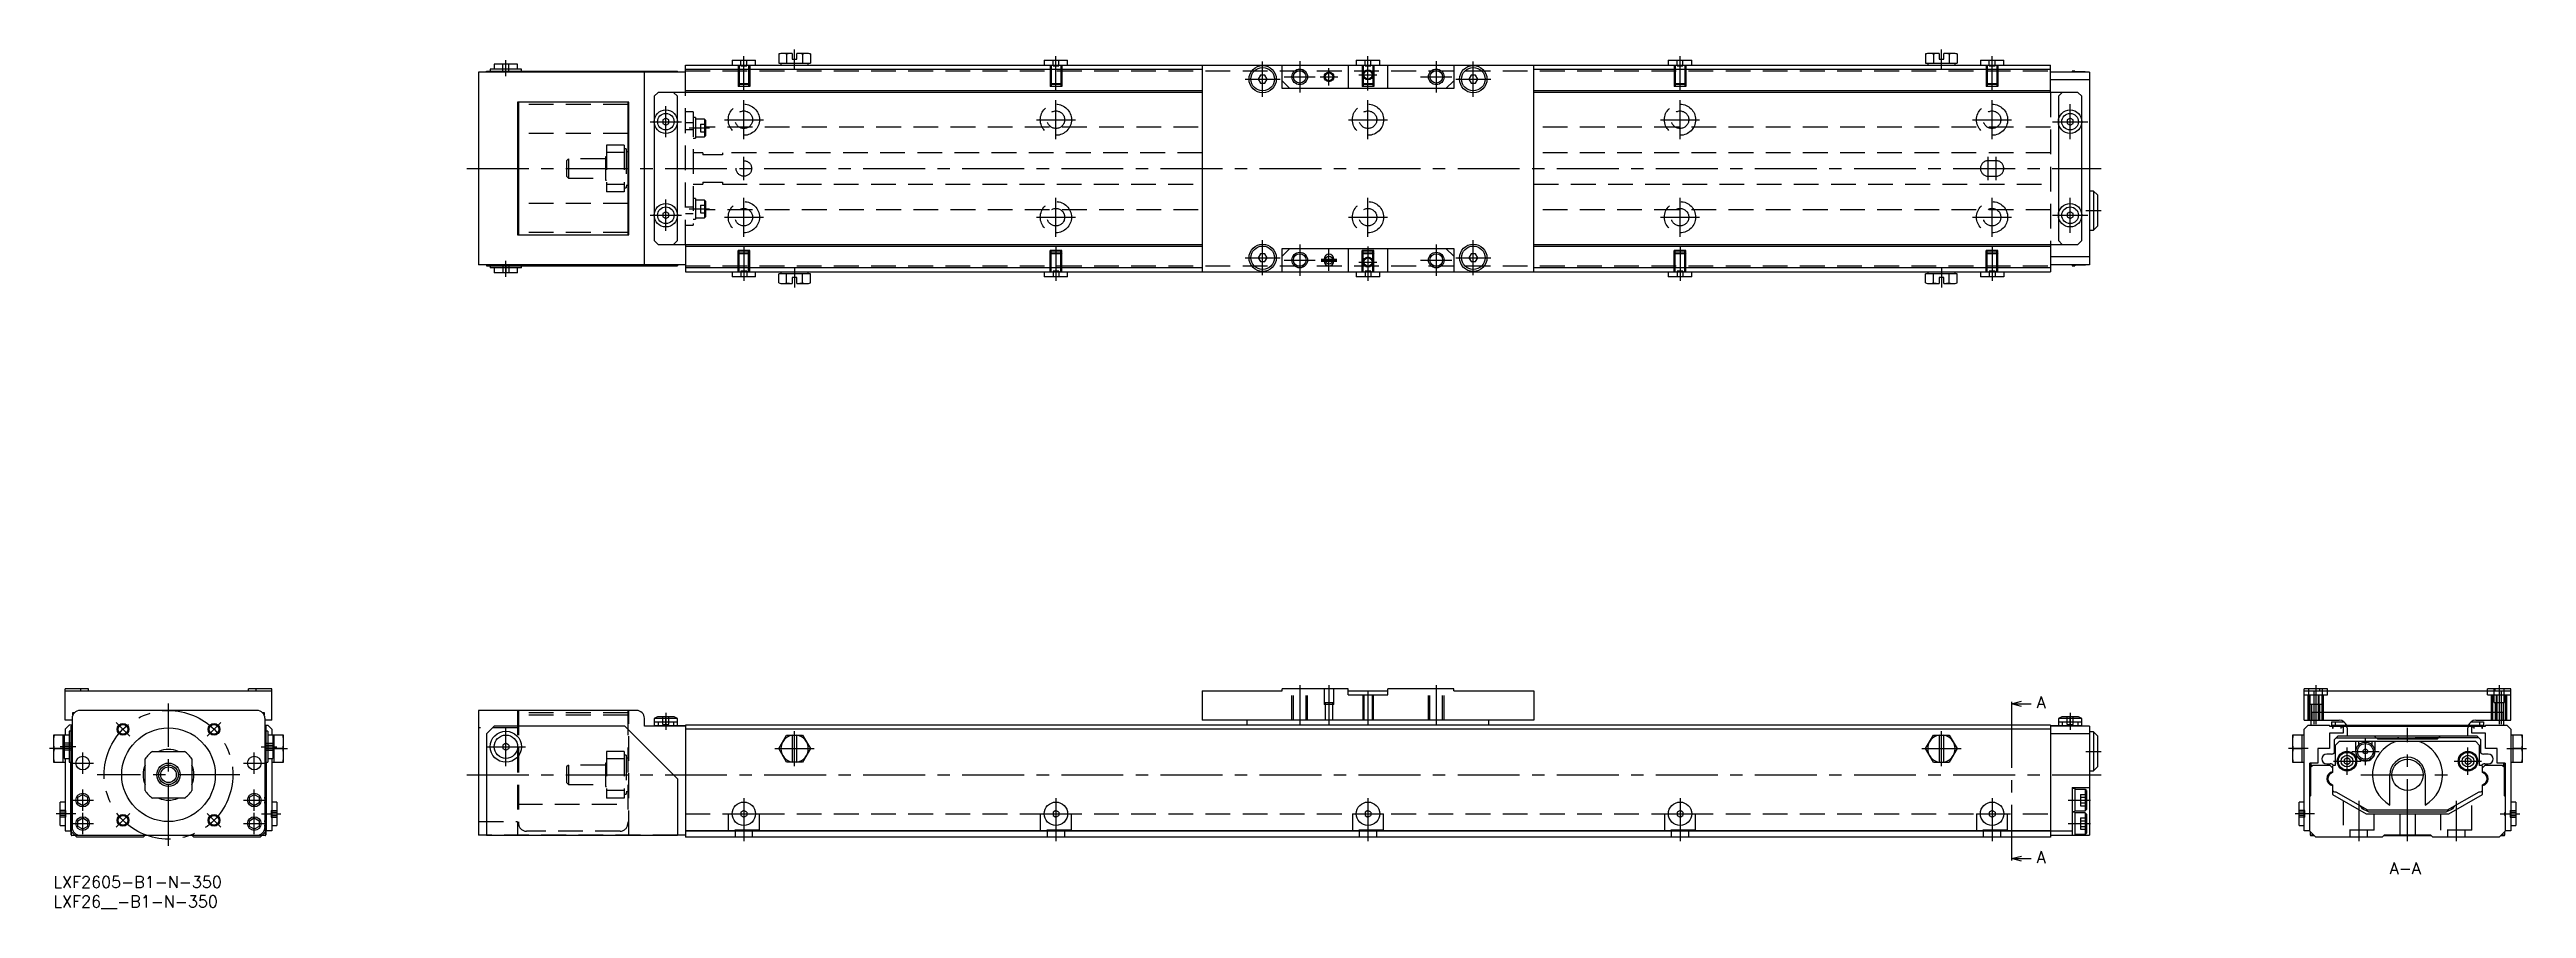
# Model space of a CAD drawing. Extents: x -1 to 634, y -8 to 212.
import ezdxf

# ---------------------------------------------------------------- set-up
doc = ezdxf.new("R2010")
doc.units = 0
doc.header["$LTSCALE"] = 0.5
doc.linetypes.add('CENTER', pattern=[50.8, 31.75, -6.35, 6.35, -6.35])
doc.linetypes.add('DASHED', pattern=[19.05, 12.7, -6.35])
for name, color, linetype in [('MSM_CENTER', 1, 'CENTER'), ('MSM_CONTINUOUS', 7, 'CONTINUOUS'), ('MSM_DASHED', 4, 'DASHED'), ('MSM_NARROW', 5, 'CONTINUOUS'), ('MSM_PART_NUMBER', 7, 'CONTINUOUS')]:
    doc.layers.add(name, color=color, linetype=linetype)
doc.styles.get("Standard").update_dxf_attribs({"font": 'txt.shx', "height": 1, "bigfont": 'bigfont.shx'})

msp = doc.modelspace()

# ---------------------------------------------------------------- texts
at = {"layer": 'MSM_PART_NUMBER'}
for s, p in [('A', (508.41, 43.07)), ('A', (508.41, 3.37)), ('A-A', (598.94, 0.52))]:
    msp.add_text(s, height=3, dxfattribs=at).set_placement(p)

# ---------------------------------------------------------------- blocks, each defined once
blk = doc.blocks.new('*U116')
at = {"layer": 'MSM_PART_NUMBER'}
blk.add_text('LXF2605-B1-N-350', height=3, dxfattribs=at).set_placement((0, -3))
blk = doc.blocks.new('*U117')
at = {"layer": 'MSM_PART_NUMBER'}
blk.add_text('LXF26__-B1-N-350', height=3, dxfattribs=at).set_placement((0, -8))

# ---------------------------------------------------------------- linework, layer by layer
at = {"layer": 'MSM_CENTER'}
for p, q in [((177, 201.49), (177, 210.29)), ((190, 206.97), (190, 211.99)), ((257, 201.49), (257, 210.29)), ((337, 201.49), (337, 210.29)), ((417, 201.49), (417, 210.29)), ((483.99, 206.97), (483.99, 211.99)), ((496.99, 201.49), (496.99, 210.29)), ((116, 205.19), (116, 209.24)), ((305.5, 204.39), (314.5, 204.39)), ((310, 199.89), (310, 208.89)), ((315.5, 204.99), (323.5, 204.99)), ((319.5, 208.99), (319.5, 200.99)), ((324.75, 204.99), (329.25, 204.99)), ((327, 202.74), (327, 207.24)), ((334.69, 205.49), (339.29, 205.49)), ((350.5, 204.99), (358.5, 204.99)), ((354.5, 208.99), (354.5, 200.99)), ((359.5, 204.39), (368.5, 204.39)), ((364, 199.89), (364, 208.89)), ((157, 189.49), (157, 197.49)), ((177, 188.99), (177, 198.99)), ((257, 188.99), (257, 198.99)), ((337, 188.99), (337, 198.99)), ((417, 188.99), (417, 198.99)), ((496.99, 188.99), (496.99, 198.99)), ((517, 188.99), (517, 197.99)), ((153, 193.49), (160.99, 193.49)), ((163, 191.89), (168.19, 191.89)), ((172, 193.99), (182, 193.99)), ((252, 193.99), (262, 193.99)), ((332, 193.99), (342, 193.99)), ((412, 193.99), (422, 193.99)), ((492, 193.99), (502, 193.99)), ((512.5, 193.49), (521.5, 193.49)), ((177, 178.49), (177, 184.49)), ((496, 178.49), (496, 184.49)), ((498, 178.49), (498, 184.49)), ((106, 181.49), (525, 181.49)), ((157, 165.49), (157, 173.49)), ((177, 163.99), (177, 173.99)), ((257, 163.99), (257, 173.99)), ((337, 163.99), (337, 173.99)), ((417, 163.99), (417, 173.99)), ((496.99, 163.99), (496.99, 173.99)), ((517, 164.99), (517, 173.99)), ((153, 169.49), (160.99, 169.49)), ((163, 171.1), (168.19, 171.1)), ((172, 168.99), (182, 168.99)), ((252, 168.99), (262, 168.99)), ((332, 168.99), (342, 168.99)), ((412, 168.99), (422, 168.99)), ((492, 168.99), (502, 168.99)), ((512.5, 169.49), (521.5, 169.49)), ((521, 170.69), (525, 170.69)), ((177, 161.49), (177, 152.69)), ((257, 161.49), (257, 152.69)), ((310, 154.09), (310, 163.09)), ((319.5, 161.99), (319.5, 153.99)), ((327, 155.24), (327, 160.74)), ((337, 161.49), (337, 152.69)), ((354.5, 161.99), (354.5, 153.99)), ((364, 154.09), (364, 163.09)), ((417, 161.49), (417, 152.69)), ((496.99, 161.49), (496.99, 152.69)), ((116, 153.74), (116, 157.79)), ((190, 155.99), (190, 150.99)), ((305.5, 158.59), (314.5, 158.59)), ((315.5, 157.99), (323.5, 157.99)), ((325, 158.24), (329, 158.24)), ((325, 157.99), (329, 157.99)), ((325, 157.74), (329, 157.74)), ((334.69, 157.49), (339.29, 157.49)), ((350.5, 157.99), (358.5, 157.99)), ((359.5, 158.59), (368.5, 158.59)), ((483.99, 155.99), (483.99, 150.99)), ((319.5, 49), (319.5, 39)), ((327, 49), (327, 39)), ((337, 47.5), (337, 39)), ((354.5, 49), (354.5, 39)), ((579.49, 47.5), (579.49, 39)), ((579.99, 49), (579.99, 39)), ((626.99, 49), (626.99, 39)), ((627.49, 47.5), (627.49, 39)), ((16.06, 39.44), (19.6, 35.9)), ((29.5, 7.75), (29.5, 44.25)), ((42.94, 39.44), (39.4, 35.9)), ((116, 28.2), (116, 38.2)), ((157, 41.9), (157, 37.5)), ((502, 43.7), (502, 5)), ((517, 41.9), (517, 37.5)), ((4, 32.7), (-1, 32.7)), ((5.75, 33.2), (1.75, 33.2)), ((7.5, 26.25), (7.5, 31.75)), ((51.5, 26.25), (51.5, 31.75)), ((53.25, 33.2), (57.25, 33.2)), ((55, 32.7), (60, 32.7)), ((111, 33.2), (121, 33.2)), ((184.95, 32.7), (195.04, 32.7)), ((190, 28.2), (190, 37.2)), ((478.95, 32.7), (489.04, 32.7)), ((483.99, 28.2), (483.99, 37.2)), ((521, 32), (525, 32)), ((577.99, 32.7), (572.99, 32.7)), ((587.99, 26), (587.99, 33)), ((589.19, 32), (596.19, 32)), ((592.69, 28.5), (592.69, 35.5)), ((603.49, 9), (603.49, 38)), ((618.99, 26), (618.99, 33)), ((628.99, 32.7), (633.99, 32.7)), ((4.75, 29), (10.25, 29)), ((47.75, 26), (11.25, 26)), ((48.75, 29), (54.25, 29)), ((106, 26), (525, 26)), ((584.49, 29.5), (591.49, 29.5)), ((591.49, 26), (615.49, 26)), ((615.49, 29.5), (622.49, 29.5)), ((4.75, 19.5), (10.25, 19.5)), ((7.5, 16.75), (7.5, 22.25)), ((48.75, 19.5), (54.25, 19.5)), ((51.5, 16.75), (51.5, 22.25)), ((177, 20), (177, 9)), ((257, 20), (257, 9)), ((337, 20), (337, 9)), ((417, 20), (417, 9)), ((496.99, 20), (496.99, 9)), ((516.5, 19.5), (522.2, 19.5)), ((590.99, 19.29), (590.99, 9)), ((615.99, 19.29), (615.99, 9)), ((5.7, 16), (0.7, 16)), ((4.75, 13.5), (10.25, 13.5)), ((7.5, 10.75), (7.5, 16.25)), ((16.06, 12.56), (19.6, 16.1)), ((39.4, 16.1), (42.94, 12.56)), ((48.75, 13.5), (54.25, 13.5)), ((51.5, 10.75), (51.5, 16.25)), ((53.3, 16), (58.3, 16)), ((173, 16), (181, 16)), ((253, 16), (261, 16)), ((333, 16), (341, 16)), ((413, 16), (421, 16)), ((492.99, 16), (500.99, 16)), ((516.5, 13.5), (522.2, 13.5)), ((579.69, 16), (574.69, 16)), ((627.29, 16), (632.29, 16))]:
    msp.add_line(p, q, dxfattribs=at)
msp.add_circle((29.5, 26), 16.5, dxfattribs=at)
at = {"layer": 'MSM_CONTINUOUS'}
for p, q in [((186.5, 210.99), (185.95, 210.85)), ((185.95, 210.85), (185.95, 208.49)), ((189.4, 210.99), (186.5, 210.99)), ((187.97, 210.85), (187.97, 208.49)), ((189.4, 210.99), (189.4, 209.49)), ((193.5, 210.99), (190.6, 210.99)), ((190.6, 209.49), (190.6, 210.99)), ((192.02, 210.85), (192.02, 208.49)), ((194.04, 210.85), (193.5, 210.99)), ((194.04, 210.85), (194.04, 208.49)), ((480.49, 210.99), (479.95, 210.85)), ((479.95, 210.85), (479.95, 208.49)), ((483.39, 210.99), (480.49, 210.99)), ((481.97, 210.85), (481.97, 208.49)), ((483.39, 210.99), (483.39, 209.49)), ((487.5, 210.99), (484.6, 210.99)), ((484.6, 209.49), (484.6, 210.99)), ((486.02, 210.85), (486.02, 208.49)), ((488.04, 210.85), (487.5, 210.99)), ((488.04, 210.85), (488.04, 208.49)), ((162, 206.19), (109, 206.19)), ((109, 206.19), (109, 156.79)), ((111, 206.44), (160, 206.44)), ((111, 206.19), (111, 206.44)), ((111, 206.34), (160, 206.34)), ((120, 206.94), (112, 206.94)), ((112, 206.94), (112, 206.44)), ((119, 208.24), (113, 208.24)), ((113, 208.24), (113, 206.94)), ((113, 206.34), (113, 206.44)), ((114.5, 206.34), (114.5, 206.19)), ((117.5, 206.19), (117.5, 206.34)), ((119, 206.94), (119, 208.24)), ((120, 206.44), (120, 206.94)), ((146.5, 206.34), (146.5, 206.44)), ((148.6, 206.24), (148.56, 206.19)), ((148.6, 206.24), (148.6, 206.19)), ((151.29, 206.24), (148.6, 206.24)), ((151.29, 206.29), (151.29, 206.19)), ((152, 206.29), (151.29, 206.29)), ((151.5, 156.79), (151.5, 206.19)), ((152, 206.29), (152, 206.19)), ((160, 206.19), (160, 206.44)), ((162, 200.99), (162, 207.99)), ((162, 207.99), (512, 207.99)), ((162, 206.99), (294.5, 206.99)), ((174, 209.29), (180, 209.29)), ((174, 209.29), (174, 207.99)), ((180, 207.99), (180, 209.29)), ((185.95, 208.49), (194.04, 208.49)), ((186.5, 208.49), (186.5, 207.99)), ((189.4, 209.49), (190.6, 209.49)), ((193.5, 207.99), (193.5, 208.49)), ((254, 209.29), (260, 209.29)), ((254, 209.29), (254, 207.99)), ((260, 207.99), (260, 209.29)), ((294.5, 207.99), (294.5, 154.99)), ((309.42, 205.39), (308.84, 204.39)), ((308.84, 204.39), (309.42, 203.39)), ((310.57, 205.39), (309.42, 205.39)), ((309.42, 203.39), (310.57, 203.39)), ((311.15, 204.39), (310.57, 205.39)), ((310.57, 203.39), (311.15, 204.39)), ((315, 201.99), (315, 207.99)), ((317, 201.99), (315, 203.99)), ((331.9, 207.99), (331.9, 201.99)), ((334, 209.29), (340, 209.29)), ((334, 209.29), (334, 207.99)), ((340, 207.99), (340, 209.29)), ((342.1, 201.99), (342.1, 207.99)), ((359, 203.99), (357, 201.99)), ((359, 207.99), (359, 201.99)), ((363.42, 205.39), (362.84, 204.39)), ((362.84, 204.39), (363.42, 203.39)), ((364.57, 205.39), (363.42, 205.39)), ((363.42, 203.39), (364.57, 203.39)), ((365.15, 204.39), (364.57, 205.39)), ((364.57, 203.39), (365.15, 204.39)), ((379.5, 154.99), (379.5, 207.99)), ((379.5, 206.99), (512, 206.99)), ((413.99, 209.29), (420, 209.29)), ((413.99, 209.29), (413.99, 207.99)), ((420, 207.99), (420, 209.29)), ((479.95, 208.49), (488.04, 208.49)), ((480.49, 208.49), (480.49, 207.99)), ((483.39, 209.49), (484.6, 209.49)), ((487.5, 207.99), (487.5, 208.49)), ((494, 209.29), (500, 209.29)), ((494, 209.29), (494, 207.99)), ((500, 207.99), (500, 209.29)), ((512, 200.99), (512, 207.99)), ((521.99, 206.19), (512, 206.19)), ((521.99, 204.19), (512, 204.19)), ((518.2, 206.44), (517.49, 206.44)), ((517.49, 206.44), (517.49, 206.19)), ((518.2, 206.44), (518.2, 206.19)), ((520.89, 206.24), (518.2, 206.24)), ((520.94, 206.19), (520.89, 206.24)), ((520.89, 206.24), (520.89, 206.19)), ((521.99, 206.19), (521.99, 156.79)), ((119, 198.49), (119, 164.49)), ((147.5, 198.49), (119, 198.49)), ((119, 197.89), (119.25, 197.89)), ((119.25, 198.49), (119.25, 164.49)), ((147.25, 198.49), (147.25, 164.49)), ((147.25, 197.89), (147.5, 197.89)), ((147.5, 164.49), (147.5, 198.49)), ((155, 200.99), (154, 199.99)), ((154, 199.99), (154, 162.99)), ((294.5, 200.99), (155, 200.99)), ((160, 199.99), (159, 200.99)), ((160, 162.99), (160, 199.99)), ((162, 201.49), (294.5, 201.49)), ((359, 201.99), (315, 201.99)), ((379.5, 201.49), (512, 201.49)), ((519, 200.99), (379.5, 200.99)), ((515, 200.99), (513.99, 199.99)), ((513.99, 199.99), (513.99, 162.99)), ((520, 199.99), (519, 200.99)), ((520, 162.99), (520, 199.99)), ((119.25, 194.48), (119, 194.48)), ((147.5, 194.48), (147.25, 194.48)), ((157, 194.36), (156.25, 193.93)), ((156.25, 193.93), (156.25, 193.06)), ((156.25, 193.06), (157, 192.63)), ((157.75, 193.93), (157, 194.36)), ((157, 192.63), (157.75, 193.06)), ((157.75, 193.06), (157.75, 193.93)), ((517, 194.36), (516.24, 193.93)), ((516.24, 193.93), (516.24, 193.06)), ((516.24, 193.06), (517, 192.63)), ((517.75, 193.93), (517, 194.36)), ((517, 192.63), (517.75, 193.06)), ((517.75, 193.06), (517.75, 193.93)), ((119.25, 190.49), (119, 190.49)), ((147.5, 190.49), (147.25, 190.49)), ((147.5, 185.74), (147.25, 185.74)), ((119.25, 172.49), (119, 172.49)), ((147.25, 177.24), (147.5, 177.24)), ((147.5, 172.49), (147.25, 172.49)), ((523, 175.69), (521.99, 175.69)), ((524, 174.69), (523, 175.69)), ((523, 175.69), (523, 165.69)), ((524, 174.69), (524, 166.69)), ((119.25, 168.5), (119, 168.5)), ((147.5, 168.5), (147.25, 168.5)), ((157, 170.36), (156.25, 169.93)), ((156.25, 169.93), (156.25, 169.06)), ((156.25, 169.06), (157, 168.63)), ((157.75, 169.93), (157, 170.36)), ((157, 168.63), (157.75, 169.06)), ((157.75, 169.06), (157.75, 169.93)), ((517, 170.36), (516.24, 169.93)), ((516.24, 169.93), (516.24, 169.06)), ((516.24, 169.06), (517, 168.63)), ((517.75, 169.93), (517, 170.36)), ((517, 168.63), (517.75, 169.06)), ((517.75, 169.06), (517.75, 169.93)), ((521.99, 165.69), (523, 165.69)), ((523, 165.69), (524, 166.69)), ((119, 165.09), (119.25, 165.09)), ((119, 164.49), (147.5, 164.49)), ((147.25, 165.09), (147.5, 165.09)), ((154, 162.99), (155, 161.99)), ((155, 161.99), (294.5, 161.99)), ((159, 161.99), (160, 162.99)), ((162, 161.99), (162, 154.99)), ((294.5, 161.5), (162, 161.5)), ((309.42, 159.59), (308.84, 158.59)), ((310.57, 159.59), (309.42, 159.59)), ((311.15, 158.59), (310.57, 159.59)), ((315, 154.99), (315, 160.99)), ((315, 160.99), (359, 160.99)), ((315, 158.99), (317, 160.99)), ((331.9, 160.99), (331.9, 154.99)), ((342.1, 154.99), (342.1, 160.99)), ((357, 160.99), (359, 158.99)), ((359, 160.99), (359, 154.99)), ((363.42, 159.59), (362.84, 158.59)), ((364.57, 159.59), (363.42, 159.59)), ((365.15, 158.59), (364.57, 159.59)), ((379.5, 161.99), (519, 161.99)), ((512, 161.5), (379.5, 161.5)), ((512, 161.99), (512, 154.99)), ((521.99, 158.79), (512, 158.79)), ((513.99, 162.99), (515, 161.99)), ((519, 161.99), (520, 162.99)), ((162, 156.79), (109, 156.79)), ((111, 156.79), (111, 156.54)), ((111, 156.64), (160, 156.64)), ((111, 156.54), (160, 156.54)), ((112, 156.54), (112, 156.04)), ((120, 156.04), (112, 156.04)), ((113, 156.64), (113, 156.54)), ((113, 156.04), (113, 154.74)), ((119, 154.74), (113, 154.74)), ((114.5, 156.79), (114.5, 156.64)), ((117.5, 156.64), (117.5, 156.79)), ((119, 154.74), (119, 156.04)), ((120, 156.04), (120, 156.54)), ((146.5, 156.64), (146.5, 156.54)), ((148.56, 156.79), (148.6, 156.74)), ((148.6, 156.79), (148.6, 156.74)), ((148.6, 156.74), (151.29, 156.74)), ((151.29, 156.79), (151.29, 156.69)), ((151.29, 156.69), (152, 156.69)), ((152, 156.79), (152, 156.69)), ((160, 156.79), (160, 156.54)), ((294.5, 155.99), (162, 155.99)), ((162, 154.99), (512, 154.99)), ((174, 154.99), (174, 153.69)), ((180, 153.69), (174, 153.69)), ((180, 153.69), (180, 154.99)), ((185.95, 152.14), (185.95, 154.49)), ((194.04, 154.49), (185.95, 154.49)), ((186.5, 154.99), (186.5, 154.49)), ((187.97, 152.14), (187.97, 154.49)), ((190.6, 153.49), (189.4, 153.49)), ((189.4, 153.49), (189.4, 151.99)), ((190.6, 151.99), (190.6, 153.49)), ((192.02, 152.14), (192.02, 154.49)), ((193.5, 154.49), (193.5, 154.99)), ((194.04, 152.14), (194.04, 154.49)), ((254, 154.99), (254, 153.69)), ((260, 153.69), (254, 153.69)), ((260, 153.69), (260, 154.99)), ((308.84, 158.59), (309.42, 157.59)), ((309.42, 157.59), (310.57, 157.59)), ((310.57, 157.59), (311.15, 158.59)), ((325.75, 158.24), (325.75, 157.74)), ((328.25, 157.74), (328.25, 158.24)), ((334, 154.99), (334, 153.69)), ((340, 153.69), (334, 153.69)), ((340, 153.69), (340, 154.99)), ((362.84, 158.59), (363.42, 157.59)), ((363.42, 157.59), (364.57, 157.59)), ((364.57, 157.59), (365.15, 158.59)), ((512, 155.99), (379.5, 155.99)), ((413.99, 154.99), (413.99, 153.69)), ((420, 153.69), (413.99, 153.69)), ((420, 153.69), (420, 154.99)), ((479.95, 152.14), (479.95, 154.49)), ((488.04, 154.49), (479.95, 154.49)), ((480.49, 154.99), (480.49, 154.49)), ((481.97, 152.14), (481.97, 154.49)), ((484.6, 153.49), (483.39, 153.49)), ((483.39, 153.49), (483.39, 151.99)), ((484.6, 151.99), (484.6, 153.49)), ((486.02, 152.14), (486.02, 154.49)), ((487.5, 154.49), (487.5, 154.99)), ((488.04, 152.14), (488.04, 154.49)), ((494, 154.99), (494, 153.69)), ((500, 153.69), (494, 153.69)), ((500, 154.99), (500, 153.69)), ((521.99, 156.79), (512, 156.79)), ((517.49, 156.79), (517.49, 156.54)), ((517.49, 156.54), (518.2, 156.54)), ((518.2, 156.79), (518.2, 156.54)), ((518.2, 156.74), (520.89, 156.74)), ((520.89, 156.79), (520.89, 156.74)), ((520.89, 156.74), (520.94, 156.79)), ((185.95, 152.14), (186.5, 151.99)), ((186.5, 151.99), (189.4, 151.99)), ((190.6, 151.99), (193.5, 151.99)), ((193.5, 151.99), (194.04, 152.14)), ((479.95, 152.14), (480.49, 151.99)), ((480.49, 151.99), (483.39, 151.99)), ((484.6, 151.99), (487.5, 151.99)), ((487.5, 151.99), (488.04, 152.14)), ((9, 48), (3, 48)), ((3, 40), (3, 48)), ((3, 47.5), (56, 47.5)), ((7, 47.5), (7, 48)), ((9, 47.5), (9, 48)), ((56, 48), (50, 48)), ((50, 47.5), (50, 48)), ((52, 47.5), (52, 48)), ((56, 40), (56, 48)), ((294.5, 47.5), (315, 47.5)), ((294.5, 47.5), (294.5, 40)), ((331.9, 48), (315, 48)), ((315, 47.5), (315, 48)), ((331.9, 46.5), (331.9, 48)), ((331.9, 47.5), (342.1, 47.5)), ((331.9, 46.5), (342.1, 46.5)), ((359, 48), (342.1, 48)), ((342.1, 46.5), (342.1, 48)), ((359, 47.5), (359, 48)), ((359, 47.5), (379.5, 47.5)), ((379.5, 47.5), (379.5, 40)), ((502, 44.2), (504.5, 44.87)), ((502, 44.7), (502, 43.7)), ((582.99, 48), (576.99, 48)), ((576.99, 40), (576.99, 48)), ((576.99, 47.5), (629.99, 47.5)), ((580.99, 47.5), (580.99, 48)), ((582.99, 47.5), (582.99, 48)), ((629.99, 48), (623.99, 48)), ((623.99, 47.5), (623.99, 48)), ((625.99, 47.5), (625.99, 48)), ((629.99, 40), (629.99, 48)), ((4.8, 40), (3, 40)), ((4, 38.7), (3, 37.7)), ((4.8, 38.7), (4, 38.7)), ((4.65, 38.5), (4.55, 38.5)), ((4.55, 10.6), (4.55, 38.5)), ((4.65, 10.6), (4.65, 38.5)), ((4.8, 40.5), (4.8, 12.5)), ((5, 41.37), (5, 42)), ((5, 42), (5.48, 42)), ((52.2, 42.5), (6.8, 42.5)), ((53.52, 42), (54, 42)), ((54, 42), (54, 41.37)), ((54.2, 40.5), (54.2, 12.5)), ((56, 40), (54.2, 40)), ((54.2, 38.7), (55, 38.7)), ((54.35, 38.5), (54.45, 38.5)), ((54.35, 10.6), (54.35, 38.5)), ((54.45, 38.5), (54.45, 10.6)), ((55, 38.7), (56, 37.7)), ((149.5, 42.5), (109, 42.5)), ((109, 42.5), (109, 10.5)), ((111, 36.5), (113, 38.5)), ((146.5, 38.5), (113, 38.5)), ((146.5, 38.5), (160, 25)), ((151.5, 38.5), (151.5, 40.5)), ((162, 38.5), (151.5, 38.5)), ((154.86, 40.9), (154, 40.4)), ((154, 40.4), (154, 38.65)), ((159.99, 40.4), (154, 40.4)), ((154, 39.6), (160, 39.6)), ((154, 38.65), (154.04, 38.65)), ((154, 38.6), (162, 38.6)), ((154, 38.6), (154, 38.5)), ((154.04, 38.65), (154.04, 38.6)), ((159.13, 40.9), (154.86, 40.9)), ((154.94, 38.6), (154.94, 38.65)), ((154.94, 38.65), (159.04, 38.65)), ((155, 39.6), (155, 38.65)), ((156, 38.6), (156, 38.5)), ((159, 39.6), (159, 38.65)), ((159.04, 38.65), (159.04, 38.6)), ((159.99, 40.4), (159.13, 40.9)), ((160, 38.6), (159.99, 40.4)), ((512, 38.7), (162, 38.7)), ((162, 38.7), (162, 10)), ((379.5, 40), (294.5, 40)), ((306, 38.7), (306, 40)), ((368, 38.7), (368, 40)), ((504.5, 43.53), (502, 44.2)), ((502, 44.2), (507, 44.2)), ((512, 38.7), (512, 10)), ((512, 38.6), (520, 38.6)), ((521.99, 38.5), (512, 38.5)), ((514, 40.4), (513.99, 38.6)), ((513.99, 39.6), (520, 39.6)), ((514.86, 40.9), (514, 40.4)), ((519.99, 40.4), (514, 40.4)), ((519.13, 40.9), (514.86, 40.9)), ((515, 39.6), (515, 38.6)), ((517.99, 38.6), (517.99, 38.5)), ((519, 39.6), (519, 38.6)), ((519.99, 40.4), (519.13, 40.9)), ((520, 38.5), (519.99, 40.4)), ((521.99, 38.5), (521.99, 10.5)), ((576.99, 40), (585.99, 40)), ((576.99, 37.7), (577.99, 38.7)), ((577.99, 38.7), (583.5, 38.7)), ((578.79, 38.7), (578.79, 40)), ((578.99, 42), (578.99, 40)), ((627.99, 42), (578.99, 42)), ((583.5, 38.7), (583.5, 38.5)), ((583.5, 38.5), (623.49, 38.5)), ((583.99, 39.6), (583.99, 38.5)), ((583.99, 39.6), (587.19, 39.6)), ((622.99, 38.6), (583.99, 38.6)), ((584.29, 38.5), (584.29, 37.95)), ((584.4, 37.95), (584.4, 38.45)), ((584.4, 38.45), (586.39, 38.45)), ((584.99, 39.6), (584.99, 38.6)), ((586.39, 38.45), (586.39, 37.95)), ((586.5, 38.3), (587, 38.3)), ((586.5, 37.95), (586.5, 38.3)), ((587, 38.3), (587, 36.7)), ((619.79, 39.6), (622.99, 39.6)), ((619.99, 38.3), (620.49, 38.3)), ((619.99, 36.7), (619.99, 38.3)), ((620.49, 38.3), (620.49, 37.95)), ((620.58, 37.95), (620.58, 38.45)), ((620.58, 38.45), (622.58, 38.45)), ((620.99, 40), (629.99, 40)), ((621.99, 39.6), (621.99, 38.6)), ((622.58, 38.45), (622.58, 37.95)), ((622.68, 37.95), (622.68, 38.5)), ((622.99, 39.6), (622.99, 38.5)), ((623.49, 38.5), (623.49, 38.7)), ((623.49, 38.7), (628.99, 38.7)), ((627.99, 40), (627.99, 42)), ((628.19, 38.7), (628.19, 40)), ((628.99, 38.7), (629.99, 37.7)), ((0, 36.15), (0.01, 36.2)), ((0, 36.15), (0, 29.25)), ((4.05, 36.2), (0.01, 36.2)), ((0.15, 32.7), (2.5, 32.7)), ((2.5, 29.2), (2.5, 36.2)), ((2.75, 36.2), (2.75, 30.2)), ((3, 37.7), (3, 36.2)), ((4.05, 37.2), (4.05, 29.2)), ((4.55, 37.2), (4.05, 37.2)), ((4.65, 36.5), (4.55, 36.5)), ((4.8, 34.7), (4.65, 34.7)), ((25.43, 32), (33.57, 32)), ((54.35, 34.7), (54.2, 34.7)), ((54.35, 36.5), (54.45, 36.5)), ((54.95, 37.2), (54.45, 37.2)), ((54.95, 37.2), (54.95, 29.2)), ((58.99, 36.2), (54.95, 36.2)), ((56, 37.7), (56, 36.2)), ((56.25, 36.2), (56.25, 30.2)), ((56.5, 36.2), (56.5, 29.2)), ((58.85, 32.7), (56.5, 32.7)), ((58.99, 36.2), (59, 36.15)), ((59, 29.25), (59, 36.15)), ((111, 36.5), (111, 10.4)), ((116, 34.07), (115.25, 33.63)), ((115.25, 33.63), (115.25, 32.77)), ((115.25, 32.77), (116, 32.33)), ((116.75, 33.63), (116, 34.07)), ((116, 32.33), (116.75, 32.77)), ((116.75, 33.63), (116.75, 32.77)), ((512, 37.7), (162, 37.7)), ((185.95, 32.7), (187.97, 36.2)), ((187.97, 29.2), (185.95, 32.7)), ((187.97, 36.2), (192.02, 36.2)), ((189.4, 36.2), (189.4, 29.2)), ((190.6, 29.2), (190.6, 36.2)), ((192.02, 36.2), (194.04, 32.7)), ((194.04, 32.7), (192.02, 29.2)), ((479.95, 32.7), (481.97, 36.2)), ((481.97, 29.2), (479.95, 32.7)), ((481.97, 36.2), (486.02, 36.2)), ((483.39, 36.2), (483.39, 29.2)), ((484.6, 29.2), (484.6, 36.2)), ((486.02, 36.2), (488.04, 32.7)), ((488.04, 32.7), (486.02, 29.2)), ((521.99, 36.5), (512, 36.5)), ((523, 37), (521.99, 37)), ((524, 36), (523, 37)), ((523, 37), (523, 27)), ((524, 36), (524, 28)), ((573.99, 36.15), (574, 36.2)), ((573.99, 36.15), (573.99, 29.25)), ((576.99, 36.2), (574, 36.2)), ((574.14, 32.7), (576.49, 32.7)), ((576.49, 29.2), (576.49, 36.2)), ((576.99, 11.6), (576.99, 37.7)), ((580.49, 32.7), (580.49, 29)), ((583.5, 32.7), (580.49, 32.7)), ((587, 36.7), (583.5, 36.7)), ((583.5, 36.7), (583.5, 32.7)), ((584.29, 37.95), (584.4, 37.95)), ((585.69, 36), (584.69, 35)), ((584.69, 35), (584.69, 31.59)), ((585.99, 34.5), (584.99, 33.5)), ((584.99, 33.5), (584.99, 28.42)), ((585.19, 35.5), (605.73, 35.5)), ((585.69, 36), (621.29, 36)), ((620.99, 34.5), (585.99, 34.5)), ((586.39, 37.95), (586.5, 37.95)), ((587.99, 38), (587.99, 36)), ((590.19, 34.5), (590.19, 32)), ((590.99, 33.69), (590.99, 34.5)), ((594.39, 34.5), (594.39, 33.69)), ((595.89, 35.1), (594.99, 36)), ((595.19, 32), (595.19, 34.5)), ((611.09, 35.1), (595.89, 35.1)), ((621.79, 35.5), (605.73, 35.5)), ((611.99, 36), (611.09, 35.1)), ((618.99, 36), (618.99, 38)), ((623.49, 36.7), (619.99, 36.7)), ((620.49, 37.95), (620.58, 37.95)), ((621.99, 33.5), (620.99, 34.5)), ((622.29, 35), (621.29, 36)), ((621.99, 28.42), (621.99, 33.5)), ((622.29, 31.59), (622.29, 35)), ((622.58, 37.95), (622.68, 37.95)), ((623.49, 32.7), (623.49, 36.7)), ((626.49, 32.7), (623.49, 32.7)), ((626.49, 29), (626.49, 32.7)), ((629.99, 37.7), (629.99, 11.6)), ((632.98, 36.2), (629.99, 36.2)), ((630.49, 36.2), (630.49, 29.2)), ((632.84, 32.7), (630.49, 32.7)), ((632.98, 36.2), (632.99, 36.15)), ((632.99, 29.25), (632.99, 36.15)), ((0.01, 29.2), (0, 29.25)), ((0.01, 29.2), (3, 29.2)), ((2.75, 30.2), (4.05, 30.2)), ((3, 30.2), (3, 11.6)), ((4.05, 29.2), (4.55, 29.2)), ((4.5, 11.5), (4.5, 29)), ((4.5, 29), (4.55, 29)), ((4.65, 31.7), (4.8, 31.7)), ((4.65, 29), (4.8, 29)), ((4.7, 28), (4.8, 28.1)), ((4.7, 20.65), (4.7, 28)), ((23.5, 21.93), (23.5, 30.07)), ((35.5, 30.07), (35.5, 21.93)), ((54.2, 31.7), (54.35, 31.7)), ((54.35, 29), (54.2, 29)), ((54.2, 28.1), (54.3, 28)), ((54.3, 28), (54.3, 20.65)), ((54.45, 29.2), (54.95, 29.2)), ((54.5, 29), (54.45, 29)), ((54.5, 29), (54.5, 11.5)), ((54.95, 30.2), (56.25, 30.2)), ((56, 30.2), (56, 11.6)), ((56, 29.2), (58.99, 29.2)), ((59, 29.25), (58.99, 29.2)), ((192.02, 29.2), (187.97, 29.2)), ((481.97, 29.2), (486.02, 29.2)), ((521.99, 27), (523, 27)), ((523, 27), (524, 28)), ((574, 29.2), (573.99, 29.25)), ((574, 29.2), (576.99, 29.2)), ((578.49, 11.5), (578.49, 29)), ((580.49, 29), (578.49, 29)), ((578.54, 29), (578.54, 20.5)), ((578.64, 29), (578.64, 20.6)), ((578.69, 28), (579.19, 28.5)), ((578.69, 20.65), (578.69, 28)), ((578.79, 28.1), (578.79, 29)), ((579.19, 28.5), (583.59, 28.5)), ((583.99, 31.3), (582.79, 31.3)), ((582.79, 28.8), (583.69, 28.8)), ((583.59, 28.5), (584.29, 27.8)), ((584.29, 27.8), (584.29, 26.55)), ((584.99, 28.42), (584.47, 28.42)), ((587.99, 30.37), (587.24, 29.93)), ((587.24, 29.93), (587.24, 29.07)), ((587.24, 29.07), (587.99, 28.63)), ((588.74, 29.93), (587.99, 30.37)), ((587.99, 28.63), (588.74, 29.07)), ((588.74, 29.93), (588.74, 29.07)), ((598.99, 18.21), (598.99, 26)), ((607.99, 26), (607.99, 18.21)), ((618.99, 30.37), (618.24, 29.93)), ((618.24, 29.93), (618.24, 29.07)), ((618.24, 29.07), (618.99, 28.63)), ((619.74, 29.93), (618.99, 30.37)), ((618.99, 28.63), (619.74, 29.07)), ((619.74, 29.93), (619.74, 29.07)), ((622.51, 28.42), (621.99, 28.42)), ((622.69, 27.8), (623.39, 28.5)), ((622.69, 26.55), (622.69, 27.8)), ((624.19, 31.3), (622.99, 31.3)), ((623.29, 28.8), (624.19, 28.8)), ((623.39, 28.5), (627.79, 28.5)), ((628.49, 29), (626.49, 29)), ((627.79, 28.5), (628.29, 28)), ((628.19, 28.1), (628.19, 29)), ((628.29, 28), (628.29, 20.65)), ((628.34, 29), (628.34, 20.6)), ((628.44, 29), (628.44, 20.5)), ((628.49, 29), (628.49, 11.5)), ((629.99, 29.2), (632.98, 29.2)), ((632.99, 29.25), (632.98, 29.2)), ((4.5, 20.45), (4.55, 20.5)), ((4.65, 20.6), (4.7, 20.65)), ((6.25, 20.22), (7.5, 20.94)), ((6.25, 18.78), (6.25, 20.22)), ((7.5, 20.94), (8.75, 20.22)), ((8.75, 20.22), (8.75, 18.78)), ((33.57, 20), (25.43, 20)), ((50.25, 20.22), (51.5, 20.94)), ((50.25, 18.78), (50.25, 20.22)), ((51.5, 20.94), (52.75, 20.22)), ((52.75, 20.22), (52.75, 18.78)), ((54.3, 20.65), (54.35, 20.6)), ((54.45, 20.5), (54.5, 20.45)), ((160, 25), (160, 10.4)), ((517.49, 22.75), (521.99, 22.75)), ((517.49, 22.75), (517.49, 10.5)), ((518.2, 22.45), (517.49, 22.45)), ((518.2, 22.45), (518.2, 16.55)), ((520.89, 22.25), (518.2, 22.25)), ((521.2, 21.94), (520.89, 22.25)), ((520.89, 22.25), (520.89, 16.75)), ((521.2, 21.94), (521.2, 17.06)), ((578.49, 20.45), (578.69, 20.65)), ((578.64, 25), (578.54, 25)), ((584.29, 23.45), (584.29, 20.95)), ((584.29, 20.95), (592.91, 15.97)), ((584.74, 21.66), (585.14, 21.66)), ((585.14, 21.66), (593.22, 17)), ((613.76, 17), (621.84, 21.66)), ((614.07, 15.97), (622.69, 20.95)), ((621.84, 21.66), (622.24, 21.66)), ((622.69, 20.95), (622.69, 23.45)), ((628.29, 20.65), (628.49, 20.45)), ((628.34, 25), (628.44, 25)), ((3, 19), (1.7, 19)), ((1.7, 13), (1.7, 19)), ((1.7, 13), (3, 13)), ((7.5, 18.06), (6.25, 18.78)), ((6.25, 14.22), (7.5, 14.94)), ((6.25, 12.78), (6.25, 14.22)), ((7.5, 12.06), (6.25, 12.78)), ((8.75, 18.78), (7.5, 18.06)), ((7.5, 14.94), (8.75, 14.22)), ((8.75, 12.78), (7.5, 12.06)), ((8.75, 14.22), (8.75, 12.78)), ((51.5, 18.06), (50.25, 18.78)), ((50.25, 14.22), (51.5, 14.94)), ((50.25, 12.78), (50.25, 14.22)), ((51.5, 12.06), (50.25, 12.78)), ((52.75, 18.78), (51.5, 18.06)), ((51.5, 14.94), (52.75, 14.22)), ((52.75, 12.78), (51.5, 12.06)), ((52.75, 14.22), (52.75, 12.78)), ((57.3, 19), (56, 19)), ((56, 13), (57.3, 13)), ((57.3, 19), (57.3, 13)), ((177, 16.87), (176.25, 16.43)), ((176.25, 16.43), (176.25, 15.57)), ((176.25, 15.57), (177, 15.13)), ((177.75, 16.43), (177, 16.87)), ((177, 15.13), (177.75, 15.57)), ((177.75, 16.43), (177.75, 15.57)), ((257, 16.87), (256.25, 16.43)), ((256.25, 16.43), (256.25, 15.57)), ((256.25, 15.57), (257, 15.13)), ((257.75, 16.43), (257, 16.87)), ((257, 15.13), (257.75, 15.57)), ((257.75, 16.43), (257.75, 15.57)), ((337, 16.87), (336.25, 16.43)), ((336.25, 16.43), (336.25, 15.57)), ((336.25, 15.57), (337, 15.13)), ((337.75, 16.43), (337, 16.87)), ((337, 15.13), (337.75, 15.57)), ((337.75, 16.43), (337.75, 15.57)), ((417, 16.87), (416.24, 16.43)), ((416.24, 16.43), (416.24, 15.57)), ((416.24, 15.57), (417, 15.13)), ((417.75, 16.43), (417, 16.87)), ((417, 15.13), (417.75, 15.57)), ((417.75, 16.43), (417.75, 15.57)), ((496.99, 16.87), (496.25, 16.43)), ((496.25, 16.43), (496.25, 15.57)), ((496.25, 15.57), (496.99, 15.13)), ((497.75, 16.43), (496.99, 16.87)), ((496.99, 15.13), (497.75, 15.57)), ((497.75, 16.43), (497.75, 15.57)), ((517.49, 16.55), (518.2, 16.55)), ((518.2, 16.45), (517.49, 16.45)), ((518.2, 16.75), (520.89, 16.75)), ((518.2, 16.45), (518.2, 10.55)), ((520.89, 16.25), (518.2, 16.25)), ((520.89, 16.75), (521.2, 17.06)), ((521.2, 15.94), (520.89, 16.25)), ((520.89, 16.25), (520.89, 10.75)), ((521.2, 15.94), (521.2, 11.06)), ((576.99, 19), (575.69, 19)), ((575.69, 13), (575.69, 19)), ((575.69, 13), (576.99, 13)), ((591.82, 17.39), (593.59, 16.5)), ((592.91, 15.97), (614.07, 15.97)), ((593.22, 17), (613.76, 17)), ((593.59, 16.5), (613.39, 16.5)), ((613.39, 16.5), (615.16, 17.39)), ((631.29, 19), (629.99, 19)), ((629.99, 13), (631.29, 13)), ((631.29, 19), (631.29, 13)), ((3, 11.6), (4.5, 11.6)), ((4.55, 11.45), (4.5, 11.5)), ((5.5, 10.5), (4.65, 11.35)), ((4.75, 10.5), (54.25, 10.5)), ((54.25, 10.4), (4.75, 10.4)), ((6, 10), (5.6, 10.4)), ((23.03, 10), (6, 10)), ((23.43, 10.4), (23.03, 10)), ((35.97, 10), (35.57, 10.4)), ((53, 10), (35.97, 10)), ((53.4, 10.4), (53, 10)), ((54.35, 11.35), (53.5, 10.5)), ((54.5, 11.5), (54.45, 11.45)), ((56, 11.6), (54.5, 11.6)), ((111, 10.5), (109, 10.5)), ((160, 10.4), (111, 10.4)), ((162, 10.5), (160, 10.5)), ((512, 11.6), (162, 11.6)), ((517.49, 11.5), (162, 11.5)), ((512, 10), (162, 10)), ((512, 10.5), (521.99, 10.5)), ((517.49, 10.55), (518.2, 10.55)), ((518.2, 10.75), (520.89, 10.75)), ((520.89, 10.75), (521.2, 11.06)), ((578.49, 11.6), (576.99, 11.6)), ((579.99, 10), (578.49, 11.5)), ((578.54, 11.45), (578.54, 10.6)), ((578.64, 10.6), (578.64, 11.35)), ((579.49, 10.5), (578.74, 10.5)), ((578.74, 10.4), (579.59, 10.4)), ((597.02, 10), (579.99, 10)), ((597.52, 10.5), (597.02, 10)), ((597.42, 10.4), (609.56, 10.4)), ((609.46, 10.5), (597.52, 10.5)), ((609.96, 10), (609.46, 10.5)), ((626.99, 10), (609.96, 10)), ((628.49, 11.5), (626.99, 10)), ((627.39, 10.4), (628.24, 10.4)), ((628.24, 10.5), (627.49, 10.5)), ((628.34, 11.35), (628.34, 10.6)), ((628.44, 10.6), (628.44, 11.45)), ((629.99, 11.6), (628.49, 11.6)), ((502, 4.5), (504.5, 5.17)), ((502, 5), (502, 4)), ((504.5, 3.83), (502, 4.5)), ((502, 4.5), (507, 4.5))]:
    msp.add_line(p, q, dxfattribs=at)
for centre, radius in [((310, 204.39), 3.5), ((310, 204.39), 3), ((319.5, 204.99), 1.62), ((327, 204.99), 1.25), ((327, 204.99), 1), ((337, 205.49), 1.06), ((354.5, 204.99), 1.62), ((364, 204.39), 3.5), ((364, 204.39), 3), ((157, 193.49), 3), ((157, 193.49), 2.13), ((517, 193.49), 3), ((517, 193.49), 2.13), ((157, 169.49), 3), ((157, 169.49), 2.13), ((517, 169.49), 3), ((517, 169.49), 2.13), ((310, 158.59), 3.5), ((310, 158.59), 3), ((319.5, 157.99), 1.62), ((327, 157.99), 1), ((354.5, 157.99), 1.62), ((364, 158.59), 3.5), ((364, 158.59), 3), ((337, 157.49), 1.06), ((17.83, 37.67), 1.23), ((41.17, 37.67), 1.23), ((29.5, 26), 12), ((116, 33.2), 4), ((116, 33.2), 3), ((587.99, 29.5), 2.5), ((587.99, 29.5), 2.25), ((592.69, 32), 2.4), ((592.69, 32), 2), ((592.69, 32), 0.6), ((618.99, 29.5), 2.5), ((618.99, 29.5), 2.25), ((7.5, 29), 1.75), ((29.5, 26), 3), ((29.5, 26), 2.5), ((29.5, 26), 2), ((51.5, 29), 1.75), ((587.99, 29.5), 1.5), ((603.49, 26), 4), ((618.99, 29.5), 1.5), ((7.5, 19.5), 1.75), ((51.5, 19.5), 1.75), ((7.5, 13.5), 1.75), ((17.83, 14.33), 1.23), ((41.17, 14.33), 1.23), ((51.5, 13.5), 1.75), ((177, 16), 3), ((257, 16), 3), ((337, 16), 3), ((417, 16), 3), ((496.99, 16), 3)]:
    msp.add_circle(centre, radius, dxfattribs=at)
for centre, radius, start, end in [((187, 207.14), 3.86, 90.5706, 105.77229), ((186.93, 207.13), 3.86, 74.23089, 89.42622), ((190.17, 194.83), 16.17, 92.75608, 97.81228), ((189.82, 194.83), 16.17, 82.18772, 87.24392), ((193.06, 207.13), 3.86, 90.57378, 105.76911), ((192.99, 207.14), 3.86, 74.22771, 89.4294), ((481, 207.14), 3.86, 90.5706, 105.77229), ((480.93, 207.13), 3.86, 74.23089, 89.42622), ((484.17, 194.83), 16.17, 92.75608, 97.81228), ((483.82, 194.83), 16.17, 82.18772, 87.24392), ((487.06, 207.13), 3.86, 90.57378, 105.76911), ((486.99, 207.14), 3.86, 74.22771, 89.4294), ((327, 158.24), 1.25, 0, 180), ((327, 157.74), 1.25, 180, 0), ((187, 155.85), 3.86, 254.22771, 269.4294), ((186.93, 155.85), 3.86, 270.57378, 285.76911), ((190.17, 168.16), 16.17, 262.18772, 267.24392), ((189.82, 168.16), 16.17, 272.75608, 277.81228), ((193.06, 155.85), 3.86, 254.23089, 269.42622), ((192.99, 155.85), 3.86, 270.5706, 285.77229), ((481, 155.85), 3.86, 254.22771, 269.4294), ((480.93, 155.85), 3.86, 270.57378, 285.76911), ((484.17, 168.16), 16.17, 262.18772, 267.24392), ((483.82, 168.16), 16.17, 272.75608, 277.81228), ((487.06, 155.85), 3.86, 254.23089, 269.42622), ((486.99, 155.85), 3.86, 270.5706, 285.77229), ((6.8, 40.5), 2, 90, 180), ((52.2, 40.5), 2, 0, 90), ((149.5, 40.5), 2, 0, 90), ((585.99, 38), 2, 17.4576, 90), ((585.99, 38), 2, 0, 14.47751), ((620.99, 38), 2, 165.52249, 180), ((620.99, 38), 2, 90, 162.5424), ((11.31, 34.39), 11.31, 170.8086, 179.713), ((11.31, 34.51), 11.31, 180.28862, 189.18978), ((11.31, 30.89), 11.31, 170.81022, 179.71138), ((29.5, 26), 7.25, 124.14842, 145.85158), ((29.5, 26), 6.5, 67.38014, 112.61986), ((29.5, 26), 7.25, 34.14842, 55.85158), ((47.69, 34.39), 11.31, 0.287, 9.1914), ((47.69, 34.51), 11.31, 350.81022, 359.71138), ((47.69, 30.89), 11.31, 0.28862, 9.18978), ((190, 32.7), 3.5, 99.87089, 260.12911), ((190, 32.7), 3.5, 279.87089, 80.12911), ((483.99, 32.7), 3.5, 99.87089, 260.12911), ((483.99, 32.7), 3.5, 279.87089, 80.12911), ((585.3, 34.39), 11.31, 170.8086, 179.713), ((585.3, 34.51), 11.31, 180.28862, 189.18978), ((585.3, 30.89), 11.31, 170.81022, 179.71138), ((583.99, 32.3), 1, 270, 0), ((592.69, 32), 2.5, 180, 0), ((603.49, 26), 9, 109.18814, 240), ((601.27, 33.44), 2.06, 90.47686, 126.25928), ((605.74, 34.4), 1.1, 90.55614, 140.43471), ((605.71, 33.44), 2.06, 53.64744, 89.5445), ((603.49, 26), 9, 300, 70.81186), ((622.99, 32.3), 1, 180, 270), ((621.68, 34.39), 11.31, 0.287, 9.1914), ((621.68, 34.51), 11.31, 350.81022, 359.71138), ((621.68, 30.89), 11.31, 0.28862, 9.18978), ((11.31, 31.01), 11.31, 180.287, 189.1914), ((29.5, 26), 6.5, 157.38014, 202.61986), ((29.5, 26), 6.5, 337.38014, 22.61986), ((47.69, 31.01), 11.31, 350.8086, 359.713), ((585.3, 31.01), 11.31, 180.287, 189.1914), ((581.49, 29), 2.75, 180, 190.9425), ((582.79, 30.05), 1.25, 90, 270), ((584.61, 25), 1.8, 100.07866, 259.92134), ((584.69, 25), 1.6, 104.47751, 255.52249), ((583.69, 27.8), 1, 38.31613, 90), ((584.75, 28), 0.5, 123.72365, 204.09076), ((603.49, 26), 4.5, 0, 180), ((623.29, 27.8), 1, 90, 141.68387), ((622.23, 28), 0.5, 335.90924, 56.27635), ((622.38, 25), 1.8, 280.07866, 79.92134), ((622.29, 25), 1.6, 284.47751, 75.52249), ((624.19, 30.05), 1.25, 270, 90), ((625.49, 29), 2.75, 349.0575, 0), ((621.68, 31.01), 11.31, 350.8086, 359.713), ((7.5, 19.5), 2.8, 164.64111, 195.35889), ((7.5, 19.5), 2.75, 169.0575, 190.9425), ((29.5, 26), 7.25, 214.14842, 235.85158), ((29.5, 26), 6.5, 247.38014, 292.61986), ((29.5, 26), 7.25, 304.14842, 325.85158), ((51.5, 19.5), 2.8, 344.64111, 15.35889), ((51.5, 19.5), 2.75, 349.0575, 10.9425), ((584.74, 22.16), 0.5, 205.84193, 270), ((622.24, 22.16), 0.5, 270, 334.15807), ((4.2, 15.97), 0.5, 45.573, 53.1301), ((4.2, 15.97), 0.5, 306.8699, 314.427), ((4.2, 15.97), 0.5, 334.15807, 25.84193), ((7.5, 13.5), 2.8, 164.64111, 195.35889), ((7.5, 13.5), 2.75, 169.0575, 190.9425), ((51.5, 13.5), 2.8, 344.64111, 15.35889), ((51.5, 13.5), 2.75, 349.0575, 10.9425), ((593.1, 20), 2.65, 223.29503, 256.76497), ((603.49, 26), 14.5, 213.81837, 216.42), ((613.88, 20), 2.65, 283.23503, 316.70497), ((603.49, 26), 14.5, 323.58, 326.18163), ((628.79, 15.97), 0.5, 127.5895, 232.4105), ((4.75, 10.6), 0.2, 180, 270), ((4.75, 10.6), 0.1, 180, 270), ((6.8, 12.5), 2, 180, 270), ((52.2, 12.5), 2, 270, 0), ((54.25, 10.6), 0.1, 270, 0), ((54.25, 10.6), 0.2, 270, 0), ((578.74, 10.6), 0.2, 180, 270), ((578.74, 10.6), 0.1, 180, 270), ((628.24, 10.6), 0.2, 270, 360), ((628.24, 10.6), 0.1, 270, 360)]:
    msp.add_arc(centre, radius, start, end, dxfattribs=at)
at = {"layer": 'MSM_DASHED'}
for p, q in [((115.25, 206.24), (115.25, 208.24)), ((116.75, 206.24), (115.25, 206.24)), ((116, 206.24), (116, 208.24)), ((116.75, 206.24), (116.75, 208.24)), ((162, 206.49), (512, 206.49)), ((175.5, 207.99), (175.5, 202.49)), ((175.77, 202.99), (175.5, 203.26)), ((175.5, 203.26), (178.5, 203.26)), ((175.77, 207.99), (175.77, 202.49)), ((176.25, 207.79), (176.25, 209.29)), ((176.25, 207.79), (177.75, 207.79)), ((177, 207.79), (177, 209.29)), ((177.75, 207.79), (177.75, 209.29)), ((178.22, 207.99), (178.22, 202.49)), ((178.22, 202.99), (178.5, 203.26)), ((178.5, 207.99), (178.5, 202.49)), ((255.5, 207.99), (255.5, 202.49)), ((255.77, 202.99), (255.5, 203.26)), ((255.5, 203.26), (258.5, 203.26)), ((255.77, 207.99), (255.77, 202.49)), ((256.25, 207.79), (256.25, 209.29)), ((256.25, 207.79), (257.75, 207.79)), ((257, 207.79), (257, 209.29)), ((257.75, 207.79), (257.75, 209.29)), ((258.22, 207.99), (258.22, 202.49)), ((258.22, 202.99), (258.5, 203.26)), ((258.5, 207.99), (258.5, 202.49)), ((335.5, 207.99), (335.5, 202.49)), ((335.77, 202.99), (335.5, 203.26)), ((335.5, 203.26), (338.5, 203.26)), ((335.77, 207.99), (335.77, 202.49)), ((336.25, 207.79), (336.25, 209.29)), ((336.25, 207.79), (337.75, 207.79)), ((337, 207.79), (337, 209.29)), ((337.75, 207.79), (337.75, 209.29)), ((338.22, 207.99), (338.22, 202.49)), ((338.22, 202.99), (338.5, 203.26)), ((338.5, 207.99), (338.5, 202.49)), ((415.5, 207.99), (415.5, 202.49)), ((415.77, 202.99), (415.5, 203.26)), ((415.5, 203.26), (418.49, 203.26)), ((415.77, 207.99), (415.77, 202.49)), ((416.24, 207.79), (416.24, 209.29)), ((416.24, 207.79), (417.75, 207.79)), ((417, 207.79), (417, 209.29)), ((417.75, 207.79), (417.75, 209.29)), ((418.22, 207.99), (418.22, 202.49)), ((418.22, 202.99), (418.49, 203.26)), ((418.49, 207.99), (418.49, 202.49)), ((495.5, 207.99), (495.5, 202.49)), ((495.77, 202.99), (495.5, 203.26)), ((495.5, 203.26), (498.5, 203.26)), ((495.77, 207.99), (495.77, 202.49)), ((496.25, 207.79), (496.25, 209.29)), ((496.25, 207.79), (497.75, 207.79)), ((496.99, 207.79), (496.99, 209.29)), ((497.75, 207.79), (497.75, 209.29)), ((498.22, 207.99), (498.22, 202.49)), ((498.22, 202.99), (498.5, 203.26)), ((498.5, 207.99), (498.5, 202.49)), ((147.25, 197.89), (119.25, 197.89)), ((162, 161.99), (162, 200.99)), ((178.5, 202.49), (175.5, 202.49)), ((178.22, 202.99), (175.77, 202.99)), ((258.5, 202.49), (255.5, 202.49)), ((258.22, 202.99), (255.77, 202.99)), ((338.5, 202.49), (335.5, 202.49)), ((338.22, 202.99), (335.77, 202.99)), ((418.49, 202.49), (415.5, 202.49)), ((418.22, 202.99), (415.77, 202.99)), ((498.5, 202.49), (495.5, 202.49)), ((498.22, 202.99), (495.77, 202.99)), ((512, 200.99), (512, 161.99)), ((164, 195.99), (162, 195.99)), ((164, 193.16), (162, 193.16)), ((164, 191.4), (162, 191.4)), ((164, 195.99), (164, 166.99)), ((164.6, 194.54), (164, 194.54)), ((164.6, 194.54), (164.6, 189.24)), ((166.94, 194.14), (164.6, 194.14)), ((165.9, 192.89), (167.19, 192.89)), ((165.9, 192.89), (165.9, 190.89)), ((165.9, 191.89), (167.19, 191.89)), ((165.9, 190.89), (167.19, 190.89)), ((166.94, 194.14), (166.94, 189.64)), ((167.19, 193.88), (166.94, 194.14)), ((167.19, 193.88), (167.19, 189.9)), ((293.49, 192.07), (167.19, 192.07)), ((512, 192.07), (380.5, 192.07)), ((147.25, 190.49), (119.25, 190.49)), ((141.5, 184.49), (141.5, 178.49)), ((141.79, 184.49), (141.5, 184.49)), ((141.79, 187.49), (141.79, 175.49)), ((146.29, 187.49), (141.79, 187.49)), ((146.29, 185.56), (141.79, 185.56)), ((146.29, 187.49), (146.29, 175.49)), ((146.79, 186.49), (146.29, 186.49)), ((146.79, 186.49), (146.79, 176.49)), ((147.25, 185.74), (146.79, 185.74)), ((164, 189.24), (164.6, 189.24)), ((166.5, 185.49), (164, 185.49)), ((164.6, 189.64), (166.94, 189.64)), ((166.5, 185.49), (166.5, 184.99)), ((171.5, 184.99), (166.5, 184.99)), ((166.94, 189.64), (167.19, 189.9)), ((171.5, 185.49), (171.5, 184.99)), ((294.5, 185.49), (171.5, 185.49)), ((512, 185.49), (379.5, 185.49)), ((132, 183.99), (131.5, 183.49)), ((131.5, 183.49), (131.5, 179.49)), ((131.5, 179.49), (132, 178.99)), ((141.5, 183.99), (132, 183.99)), ((132, 183.99), (132, 178.99)), ((132, 178.99), (141.5, 178.99)), ((141.5, 178.49), (141.79, 178.49)), ((166.5, 177.99), (171.5, 177.99)), ((166.5, 177.99), (166.5, 177.49)), ((171.5, 177.99), (171.5, 177.49)), ((498, 183.49), (496, 183.49)), ((496, 179.49), (498, 179.49)), ((147.25, 172.49), (119.25, 172.49)), ((146.29, 177.42), (141.79, 177.42)), ((146.29, 175.49), (141.79, 175.49)), ((146.29, 176.49), (146.79, 176.49)), ((146.79, 177.24), (147.25, 177.24)), ((164, 171.59), (162, 171.59)), ((164, 177.49), (166.5, 177.49)), ((164.6, 173.75), (164, 173.75)), ((164.6, 173.75), (164.6, 168.45)), ((166.94, 173.35), (164.6, 173.35)), ((165.9, 172.1), (167.19, 172.1)), ((165.9, 172.1), (165.9, 170.1)), ((167.19, 173.09), (166.94, 173.35)), ((166.94, 173.35), (166.94, 168.85)), ((167.19, 173.09), (167.19, 169.11)), ((171.5, 177.49), (294.5, 177.49)), ((379.5, 177.49), (512, 177.49)), ((164, 169.83), (162, 169.83)), ((162, 166.99), (164, 166.99)), ((164, 168.45), (164.6, 168.45)), ((164.6, 168.85), (166.94, 168.85)), ((165.9, 171.1), (167.19, 171.1)), ((165.9, 170.1), (167.19, 170.1)), ((166.94, 168.85), (167.19, 169.11)), ((293.49, 170.91), (167.19, 170.91)), ((512, 170.91), (380.5, 170.91)), ((147.25, 165.09), (119.25, 165.09)), ((178.5, 160.49), (175.5, 160.49)), ((175.5, 154.99), (175.5, 160.49)), ((175.77, 159.99), (175.5, 159.72)), ((175.5, 159.72), (178.5, 159.72)), ((175.77, 154.99), (175.77, 160.49)), ((178.22, 159.99), (175.77, 159.99)), ((178.22, 154.99), (178.22, 160.49)), ((178.22, 159.99), (178.5, 159.72)), ((178.5, 154.99), (178.5, 160.49)), ((258.5, 160.49), (255.5, 160.49)), ((255.5, 154.99), (255.5, 160.49)), ((255.77, 159.99), (255.5, 159.72)), ((255.5, 159.72), (258.5, 159.72)), ((255.77, 154.99), (255.77, 160.49)), ((258.22, 159.99), (255.77, 159.99)), ((258.22, 154.99), (258.22, 160.49)), ((258.22, 159.99), (258.5, 159.72)), ((258.5, 154.99), (258.5, 160.49)), ((338.5, 160.49), (335.5, 160.49)), ((335.5, 154.99), (335.5, 160.49)), ((335.77, 159.99), (335.5, 159.72)), ((335.5, 159.72), (338.5, 159.72)), ((335.77, 154.99), (335.77, 160.49)), ((338.22, 159.99), (335.77, 159.99)), ((338.22, 154.99), (338.22, 160.49)), ((338.22, 159.99), (338.5, 159.72)), ((338.5, 154.99), (338.5, 160.49)), ((418.49, 160.49), (415.5, 160.49)), ((415.5, 154.99), (415.5, 160.49)), ((415.77, 159.99), (415.5, 159.72)), ((415.5, 159.72), (418.49, 159.72)), ((415.77, 154.99), (415.77, 160.49)), ((418.22, 159.99), (415.77, 159.99)), ((418.22, 154.99), (418.22, 160.49)), ((418.22, 159.99), (418.49, 159.72)), ((418.49, 154.99), (418.49, 160.49)), ((498.5, 160.49), (495.5, 160.49)), ((495.5, 154.99), (495.5, 160.49)), ((495.77, 159.99), (495.5, 159.72)), ((495.5, 159.72), (498.5, 159.72)), ((495.77, 154.99), (495.77, 160.49)), ((498.22, 159.99), (495.77, 159.99)), ((498.22, 154.99), (498.22, 160.49)), ((498.22, 159.99), (498.5, 159.72)), ((498.5, 154.99), (498.5, 160.49)), ((114.25, 156.64), (114.25, 156.54)), ((114.5, 156.64), (114.5, 156.54)), ((116.75, 156.74), (115.25, 156.74)), ((115.25, 156.74), (115.25, 154.74)), ((116, 156.74), (116, 154.74)), ((116.75, 156.74), (116.75, 154.74)), ((117.5, 156.54), (117.5, 156.64)), ((117.75, 156.64), (117.75, 156.54)), ((162, 156.49), (512, 156.49)), ((176.25, 155.19), (176.25, 153.69)), ((177.75, 155.19), (176.25, 155.19)), ((177, 155.19), (177, 153.69)), ((177.75, 155.19), (177.75, 153.69)), ((256.25, 155.19), (256.25, 153.69)), ((257.75, 155.19), (256.25, 155.19)), ((257, 155.19), (257, 153.69)), ((257.75, 155.19), (257.75, 153.69)), ((336.25, 155.19), (336.25, 153.69)), ((337.75, 155.19), (336.25, 155.19)), ((337, 155.19), (337, 153.69)), ((337.75, 155.19), (337.75, 153.69)), ((416.24, 155.19), (416.24, 153.69)), ((417.75, 155.19), (416.24, 155.19)), ((417, 155.19), (417, 153.69)), ((417.75, 155.19), (417.75, 153.69)), ((494, 154.99), (494, 154.99)), ((496.25, 155.19), (496.25, 153.69)), ((497.75, 155.19), (496.25, 155.19)), ((496.99, 155.19), (496.99, 153.69)), ((497.75, 155.19), (497.75, 153.69)), ((317.5, 40), (317.5, 48)), ((317.87, 40), (317.87, 48)), ((321.12, 40), (321.12, 48)), ((321.5, 40), (321.5, 48)), ((325.75, 48), (325.75, 44)), ((325.75, 44.5), (328.25, 44.5)), ((326, 44.5), (326, 40)), ((328, 40), (328, 44.5)), ((328.25, 44), (328.25, 48)), ((335.7, 46.5), (335.7, 40)), ((335.94, 46.5), (335.94, 40)), ((338.05, 46.5), (338.05, 40)), ((338.3, 46.5), (338.3, 40)), ((352.5, 40), (352.5, 48)), ((352.87, 40), (352.87, 48)), ((356.12, 40), (356.12, 48)), ((356.5, 40), (356.5, 48)), ((576.99, 46.5), (582.99, 46.5)), ((577.99, 40), (577.99, 48)), ((578.19, 46.5), (578.19, 40)), ((578.24, 44), (578.24, 48)), ((578.37, 40), (578.37, 48)), ((578.43, 46.5), (578.43, 40)), ((580.55, 46.5), (580.55, 40)), ((580.79, 46.5), (580.79, 40)), ((581.61, 40), (581.61, 48)), ((581.74, 44), (581.74, 48)), ((581.99, 40), (581.99, 48)), ((582.99, 46.5), (582.99, 47.5)), ((623.99, 46.5), (623.99, 47.5)), ((623.99, 46.5), (629.99, 46.5)), ((624.99, 40), (624.99, 48)), ((625.37, 40), (625.37, 48)), ((625.74, 44.5), (625.74, 48)), ((625.74, 44.5), (628.24, 44.5)), ((625.99, 44.5), (625.99, 40)), ((626.19, 46.5), (626.19, 40)), ((626.43, 46.5), (626.43, 40)), ((627.99, 44.5), (627.99, 40)), ((628.24, 44.5), (628.24, 48)), ((628.55, 46.5), (628.55, 40)), ((628.61, 40), (628.61, 48)), ((628.79, 46.5), (628.79, 40)), ((628.99, 40), (628.99, 48)), ((119, 42.5), (119, 10.5)), ((119.25, 42.5), (119.25, 13.53)), ((147.25, 41.9), (119.25, 41.9)), ((147.25, 41.3), (119.25, 41.3)), ((147.25, 42.5), (147.25, 13.53)), ((147.5, 10.5), (147.5, 42.5)), ((156.25, 38.9), (156.25, 40.9)), ((156.25, 38.9), (157.75, 38.9)), ((157, 38.9), (157, 40.9)), ((157.75, 38.9), (157.75, 40.9)), ((328.25, 44), (325.75, 44)), ((516.24, 38.9), (516.24, 40.9)), ((516.24, 38.9), (517.75, 38.9)), ((517, 38.9), (517, 40.9)), ((517.75, 38.9), (517.75, 40.9)), ((581.74, 44), (578.24, 44)), ((578.99, 40), (578.99, 44)), ((580.99, 40), (580.99, 44)), ((4.75, 34.07), (2.75, 34.07)), ((4.75, 33.63), (2.75, 33.63)), ((4.75, 32.77), (2.75, 32.77)), ((4.75, 32.33), (2.75, 32.33)), ((4.75, 34.07), (4.75, 32.33)), ((54.25, 34.07), (56.25, 34.07)), ((54.25, 34.07), (54.25, 32.33)), ((54.25, 33.63), (56.25, 33.63)), ((54.25, 32.77), (56.25, 32.77)), ((54.25, 32.33), (56.25, 32.33)), ((119, 38), (109, 38)), ((146.29, 32), (141.79, 32)), ((141.79, 32), (141.79, 20)), ((146.29, 32), (146.29, 20)), ((132, 28.5), (131.5, 28)), ((131.5, 28), (131.5, 24)), ((141.5, 28.5), (132, 28.5)), ((132, 28.5), (132, 23.5)), ((141.79, 29), (141.5, 29)), ((141.5, 29), (141.5, 23)), ((146.29, 30.07), (141.79, 30.07)), ((146.79, 31), (146.29, 31)), ((146.79, 31), (146.79, 21)), ((147.5, 30.25), (146.79, 30.25)), ((131.5, 24), (132, 23.5)), ((132, 23.5), (141.5, 23.5)), ((141.5, 23), (141.79, 23)), ((146.29, 21.93), (141.79, 21.93)), ((146.29, 20), (141.79, 20)), ((146.29, 21), (146.79, 21)), ((146.79, 21.75), (147.5, 21.75)), ((517.49, 19.5), (521.2, 19.5)), ((519.7, 20.94), (521.2, 20.94)), ((519.7, 20.94), (519.7, 18.06)), ((519.7, 20.22), (521.2, 20.22)), ((586.99, 19.39), (586.99, 11.8)), ((619.99, 11.8), (619.99, 19.39)), ((3.2, 16.87), (1.7, 16.87)), ((3.2, 16.43), (1.7, 16.43)), ((3.2, 15.57), (1.7, 15.57)), ((3.2, 15.13), (1.7, 15.13)), ((3.2, 15.13), (3.2, 16.87)), ((55.8, 16.87), (57.3, 16.87)), ((55.8, 16.87), (55.8, 15.13)), ((55.8, 16.43), (57.3, 16.43)), ((55.8, 15.57), (57.3, 15.57)), ((55.8, 15.13), (57.3, 15.13)), ((109, 14), (119, 14)), ((119, 18.5), (147.5, 18.5)), ((162, 15.97), (512, 15.97)), ((173, 15.97), (173, 11.8)), ((181, 11.8), (181, 15.97)), ((253, 15.97), (253, 11.8)), ((261, 11.8), (261, 15.97)), ((333, 15.97), (333, 11.8)), ((341, 11.8), (341, 15.97)), ((413, 15.97), (413, 11.8)), ((421, 11.8), (421, 15.97)), ((492.99, 15.97), (492.99, 11.8)), ((500.99, 11.8), (500.99, 15.97)), ((519.7, 18.78), (521.2, 18.78)), ((519.7, 18.06), (521.2, 18.06)), ((519.7, 14.94), (521.2, 14.94)), ((519.7, 14.94), (519.7, 12.06)), ((519.7, 14.22), (521.2, 14.22)), ((519.7, 12.78), (521.2, 12.78)), ((577.19, 16.87), (575.69, 16.87)), ((577.19, 16.43), (575.69, 16.43)), ((577.19, 15.57), (575.69, 15.57)), ((577.19, 15.13), (575.69, 15.13)), ((577.19, 15.13), (577.19, 16.87)), ((594.99, 11.8), (594.99, 15.97)), ((601.5, 15.97), (601.5, 10.5)), ((605.5, 15.97), (605.5, 10.5)), ((611.99, 15.97), (611.99, 11.8)), ((629.79, 16.87), (631.29, 16.87)), ((629.79, 16.87), (629.79, 15.13)), ((629.79, 16.43), (631.29, 16.43)), ((629.79, 15.57), (631.29, 15.57)), ((629.79, 15.13), (631.29, 15.13)), ((160, 10.5), (111, 10.5)), ((145.25, 11.53), (121.25, 11.53)), ((181, 11.8), (173, 11.8)), ((174.75, 11.8), (174.75, 10)), ((179.25, 10), (179.25, 11.8)), ((261, 11.8), (253, 11.8)), ((254.75, 11.8), (254.75, 10)), ((259.25, 10), (259.25, 11.8)), ((341, 11.8), (333, 11.8)), ((334.75, 11.8), (334.75, 10)), ((339.25, 10), (339.25, 11.8)), ((421, 11.8), (413, 11.8)), ((414.75, 11.8), (414.75, 10)), ((419.25, 10), (419.25, 11.8)), ((500.99, 11.8), (492.99, 11.8)), ((494.74, 11.8), (494.74, 10)), ((499.24, 10), (499.24, 11.8)), ((519.7, 12.06), (521.2, 12.06)), ((594.99, 11.8), (586.99, 11.8)), ((588.74, 11.8), (588.74, 10)), ((593.24, 10), (593.24, 11.8)), ((619.99, 11.8), (611.99, 11.8)), ((613.74, 11.8), (613.74, 10)), ((618.24, 10), (618.24, 11.8))]:
    msp.add_line(p, q, dxfattribs=at)
for centre, radius in [((177, 193.99), 4), ((257, 193.99), 4), ((337, 193.99), 4), ((417, 193.99), 4), ((496.99, 193.99), 4), ((177, 193.99), 2.25), ((257, 193.99), 2.25), ((337, 193.99), 2.25), ((417, 193.99), 2.25), ((496.99, 193.99), 2.25), ((177, 181.49), 2), ((177, 168.99), 4), ((257, 168.99), 4), ((337, 168.99), 4), ((417, 168.99), 4), ((496.99, 168.99), 4), ((177, 168.99), 2.25), ((257, 168.99), 2.25), ((337, 168.99), 2.25), ((417, 168.99), 2.25), ((496.99, 168.99), 2.25)]:
    msp.add_circle(centre, radius, dxfattribs=at)
for centre, start, end in [((496, 181.49), 90, 270), ((498, 181.49), 270, 90), ((121.25, 13.53), 180, 270), ((145.25, 13.53), 270, 360)]:
    msp.add_arc(centre, 2, start, end, dxfattribs=at)
at = {"layer": 'MSM_NARROW'}
msp.add_line((40.31, 38.5), (40.31, 38.6), dxfattribs=at)
for centre, radius in [((319.5, 204.99), 2), ((337, 205.49), 1.3), ((354.5, 204.99), 2), ((319.5, 157.99), 2), ((337, 157.49), 1.3), ((354.5, 157.99), 2), ((17.83, 37.67), 1.5), ((41.17, 37.67), 1.5), ((17.83, 14.33), 1.5), ((41.17, 14.33), 1.5)]:
    msp.add_circle(centre, radius, dxfattribs=at)

# ---------------------------------------------------------------- block references
at = {"layer": 'MSM_CONTINUOUS'}
for name in ['*U116', '*U117']:
    msp.add_blockref(name, (0, 0), dxfattribs=at)

msp.set_redraw_order([(e.dxf.handle, doc.entitydb.next_handle()) for e in msp.query("TEXT MTEXT ATTDEF DIMENSION ARC_DIMENSION")])  # texts and dimensions are drawn at this point

doc.saveas('drawing.dxf')
